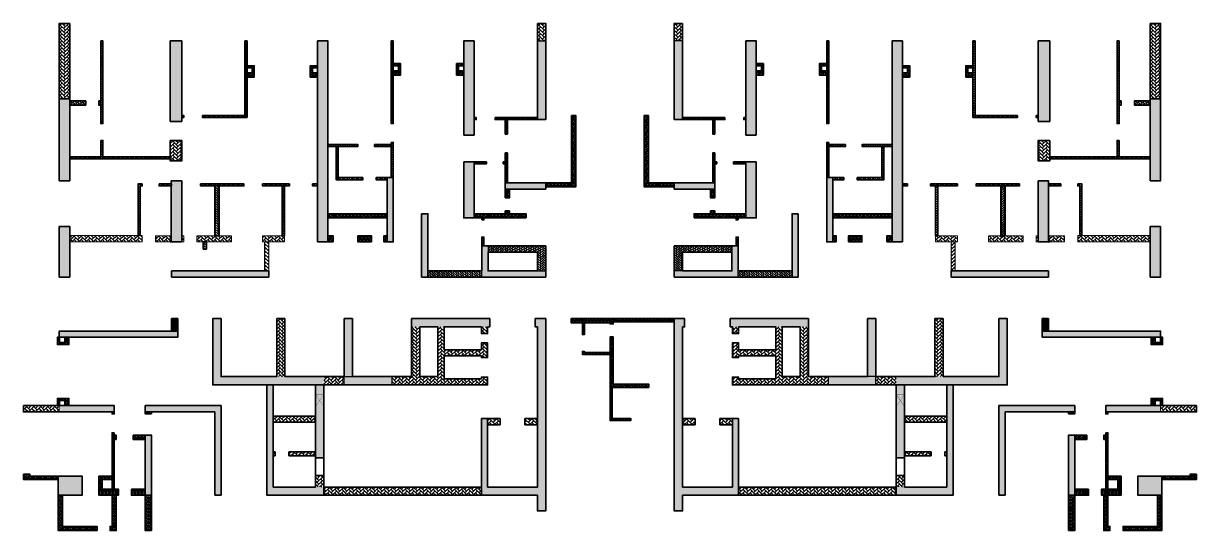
# Model space of a CAD drawing. Header units: millimetres. Extents: x 29 to 219483, y -15 to 28878.
# Drawn here: x 83772 to 140331, y 99 to 24565 of the extents above; entities that cross this region are included whole.
import ezdxf

# ---------------------------------------------------------------- set-up
doc = ezdxf.new("R2010")
doc.units = ezdxf.units.MM
doc.layers.add('changes', color=7, linetype='Continuous')
doc.layers.add('S-CUTOUT', color=1, linetype='Continuous')
for name, color, linetype, lineweight in [('S-BEAM', 7, 'Continuous', 18), ('S-COL HATCH', 9, 'Continuous', 0), ('S-COLS', 5, 'Continuous', 35)]:
    doc.layers.add(name, color=color, linetype=linetype, lineweight=lineweight)
pattern_1 = [(45, (-31355720.326, 20722934.52), (0, 84.85281374), [180, -60]), (135, (-31355677.9, 20722976.945), (7e-15, 84.85281374), [180, -60])]
pattern_2 = [(45, (-31795021.83, 20722934.52), (0, 113.13708499), [240, -80]), (135, (-31794965.26, 20722991.09), (9e-15, 113.13708499), [240, -80])]
pattern_3 = [(45, (-31354688.235, 21105015.145), (0, 84.85281374), [180, -60]), (135, (-31354645.81, 21105057.57), (7e-15, 84.85281374), [180, -60])]
pattern_4 = [(45, (-31355720.34, 20769172.47), (0, 84.85281374), [180, -60]), (135, (-31355677.91, 20769214.9), (7e-15, 84.85281374), [180, -60])]
pattern_5 = [(45, (-31796421.86, 20722934.54), (0, 113.13708499), [240, -80]), (135, (-31796365.29, 20722991.11), (9e-15, 113.13708499), [240, -80])]
pattern_6 = [(45, (-31090211.604, 20641732.886), (0, 84.85281374), [180, -60]), (135, (-31090169.18, 20641775.31), (7e-15, 84.85281374), [180, -60])]
pattern_7 = [(45, (-31083161.56, 20641832.9), (0, 84.85281374), [180, -60]), (135, (-31083119.13, 20641875.324), (7e-15, 84.85281374), [180, -60])]
pattern_8 = [(315, (21103954.563, 31375723.854), (84.85281374, -2e-14), [180, -60]), (45, (21103996.99, 31375681.43), (84.85281374, -2e-14), [180, -60])]
pattern_9 = [(45, (-31102401.53, 20629047.31), (0, 84.85281374), [180, -60]), (135, (-31102359.1, 20629089.737), (7e-15, 84.85281374), [180, -60])]
pattern_10 = [(315, (21103954.563, 31375723.836), (84.85281374, -2e-14), [180, -60]), (45, (21103996.99, 31375681.41), (84.85281374, -2e-14), [180, -60])]
pattern_11 = [(315, (-31090211.604, 20694843.886), (84.85281374, -1e-14), [180, -60]), (45, (-31090169.18, 20694801.46), (84.85281374, -2e-14), [180, -60])]
pattern_12 = [(45, (-31348877.827, 21106315.34), (0, 84.85281374), [180, -60]), (135, (-31348835.4, 21106357.77), (7e-15, 84.85281374), [180, -60])]
pattern_13 = [(45, (-31349887.82, 21106315.34), (0, 84.85281374), [180, -60]), (135, (-31349845.396, 21106357.77), (7e-15, 84.85281374), [180, -60])]
pattern_14 = [(45, (-31092440.94, 20628157.467), (0, 84.85281374), [180, -60]), (135, (-31092398.51, 20628199.893), (7e-15, 84.85281374), [180, -60])]
pattern_15 = [(45, (-31350990.33, 20943799.52), (0, 84.85281374), [180, -60]), (135, (-31350947.905, 20943841.946), (7e-15, 84.85281374), [180, -60])]
pattern_16 = [(45, (-31092440.94, 20681268.277), (0, 84.85281374), [180, -60]), (135, (-31092398.51, 20681310.703), (7e-15, 84.85281374), [180, -60])]
pattern_17 = [(45, (-31802317.5, 20729084.55), (0, 169.7056275), [360, -120]), (135, (-31802232.65, 20729169.4), (1e-14, 169.7056275), [360, -120])]
pattern_18 = [(45, (-31802317.5, 20729084.55), (0, 113.13708499), [240, -80]), (135, (-31802260.93, 20729141.12), (9e-15, 113.13708499), [240, -80])]
pattern_19 = [(45, (-31802317.5, 20677155.55), (0, 169.7056275), [360, -120]), (135, (-31802232.65, 20677240.4), (1e-14, 169.7056275), [360, -120])]
pattern_20 = [(45, (-31365336.03, 20949949.553), (0, 84.85281374), [180, -60]), (135, (-31365293.6, 20949991.98), (7e-15, 84.85281374), [180, -60])]
pattern_21 = [(45, (-31365336.03, 20948789.553), (0, 84.85281374), [180, -60]), (135, (-31365293.6, 20948831.98), (7e-15, 84.85281374), [180, -60])]
pattern_22 = [(45, (-31364586.025, 20948789.55), (0, 84.85281374), [180, -60]), (135, (-31364543.6, 20948831.98), (7e-15, 84.85281374), [180, -60])]
pattern_23 = [(45, (-31367286.02, 20948789.55), (0, 84.85281374), [180, -60]), (135, (-31367243.596, 20948831.98), (7e-15, 84.85281374), [180, -60])]

# ---------------------------------------------------------------- blocks, each defined once
blk = doc.blocks.new('A$Ca6b6972b')
at = {"layer": 'S-COL HATCH'}
h = blk.add_hatch(dxfattribs=at)
h.set_pattern_fill('AR-HBONE', color=256, scale=15)
h.set_pattern_definition(pattern_6)
edge = h.paths.add_edge_path()
edge.add_line((10779, 22426), (11129, 22426))
edge.add_line((11129, 22426), (11129, 22076))
edge.add_line((11129, 22076), (11029, 22076))
edge.add_line((11029, 22076), (11029, 22326))
edge.add_line((11029, 22326), (10779, 22326))
edge.add_line((10779, 22326), (10779, 22426))
h = blk.add_hatch(dxfattribs=at)
h.set_pattern_fill('AR-HBONE', color=256, scale=15)
h.set_pattern_definition([(45, (-31346340.994, 20824102.645), (0, 84.85281374), [180, -60]), (135, (-31346298.57, 20824145.07), (7e-15, 84.85281374), [180, -60])])
h.paths.add_polyline_path([(10779, 22076), (10779, 21876), (11129, 21876), (11129, 22076)])
h = blk.add_hatch(dxfattribs=at)
h.set_pattern_fill('AR-HBONE', color=256, scale=15)
h.set_pattern_definition(pattern_6)
edge = h.paths.add_edge_path()
edge.add_line((14179, 22426), (13829, 22426))
edge.add_line((13829, 22426), (13829, 22076))
edge.add_line((13829, 22076), (13929, 22076))
edge.add_line((13929, 22076), (13929, 22326))
edge.add_line((13929, 22326), (14179, 22326))
edge.add_line((14179, 22326), (14179, 22426))
h = blk.add_hatch(dxfattribs=at)
h.set_pattern_fill('AR-HBONE', color=256, scale=15)
h.set_pattern_definition([(45, (-31343291.04, 20824102.645), (0, 84.85281374), [180, -60]), (135, (-31343248.616, 20824145.07), (7e-15, 84.85281374), [180, -60])])
h.paths.add_polyline_path([(13829, 22076), (13829, 21876), (14179, 21876), (14179, 22076)])
h = blk.add_hatch(dxfattribs=at)
h.set_pattern_fill('AR-HBONE', color=256, scale=15)
h.set_pattern_definition(pattern_7)
edge = h.paths.add_edge_path()
edge.add_line((17829, 22526), (18179, 22526))
edge.add_line((18179, 22526), (18179, 22176))
edge.add_line((18179, 22176), (18079, 22176))
edge.add_line((18079, 22176), (18079, 22426))
edge.add_line((18079, 22426), (17829, 22426))
edge.add_line((17829, 22426), (17829, 22526))
h = blk.add_hatch(dxfattribs=at)
h.set_pattern_fill('AR-HBONE', color=256, scale=15)
h.set_pattern_definition([(45, (-31339290.95, 20824202.644), (0, 84.85281374), [180, -60]), (135, (-31339248.523, 20824245.07), (7e-15, 84.85281374), [180, -60])])
h.paths.add_polyline_path([(17829, 22176), (17829, 21976), (18179, 21976), (18179, 22176)])
h = blk.add_hatch(dxfattribs=at)
h.set_pattern_fill('AR-HBONE', color=256, scale=15)
h.set_pattern_definition(pattern_7)
edge = h.paths.add_edge_path()
edge.add_line((21229, 22526), (20879, 22526))
edge.add_line((20879, 22526), (20879, 22176))
edge.add_line((20879, 22176), (20979, 22176))
edge.add_line((20979, 22176), (20979, 22426))
edge.add_line((20979, 22426), (21229, 22426))
edge.add_line((21229, 22426), (21229, 22526))
h = blk.add_hatch(dxfattribs=at)
h.set_pattern_fill('AR-HBONE', color=256, scale=15)
h.set_pattern_definition([(45, (-31336241, 20824202.644), (0, 84.85281374), [180, -60]), (135, (-31336198.57, 20824245.07), (7e-15, 84.85281374), [180, -60])])
h.paths.add_polyline_path([(20879, 22176), (20879, 21976), (21229, 21976), (21229, 22176)])
h = blk.add_hatch(dxfattribs=at)
h.set_pattern_fill('AR-HBONE', color=256, scale=15)
h.set_pattern_definition(pattern_9)
edge = h.paths.add_edge_path()
edge.add_line((1989, 8976), (1639, 8976))
edge.add_line((1639, 8976), (1639, 9326))
edge.add_line((1639, 9326), (1739, 9326))
edge.add_line((1739, 9326), (1739, 9076))
edge.add_line((1739, 9076), (1989, 9076))
edge.add_line((1989, 9076), (1989, 8976))
h = blk.add_hatch(dxfattribs=at)
h.set_pattern_fill('AR-HBONE', color=256, scale=15, angle=-90)
h.set_pattern_definition(pattern_8)
h.paths.add_polyline_path([(1989, 8976), (2189, 8976), (2189, 9326), (1989, 9326)])
h = blk.add_hatch(dxfattribs=at)
h.set_pattern_fill('AR-HBONE', color=256, scale=15, angle=-90)
h.set_pattern_definition(pattern_10)
h.paths.add_polyline_path([(1989, 8976), (2189, 8976), (2189, 9326), (1989, 9326)])
h = blk.add_hatch(dxfattribs=at)
h.set_pattern_fill('AR-HBONE', color=256, scale=15)
h.set_pattern_definition(pattern_9)
edge = h.paths.add_edge_path()
edge.add_line((1989, 6376), (1639, 6376))
edge.add_line((1639, 6376), (1639, 6026))
edge.add_line((1639, 6026), (1739, 6026))
edge.add_line((1739, 6026), (1739, 6276))
edge.add_line((1739, 6276), (1989, 6276))
edge.add_line((1989, 6276), (1989, 6376))
h = blk.add_hatch(dxfattribs=at)
h.set_pattern_fill('AR-HBONE', color=256, scale=15, angle=-90)
h.set_pattern_definition(pattern_8)
h.paths.add_polyline_path([(1989, 6376), (2189, 6376), (2189, 6026), (1989, 6026)])
h = blk.add_hatch(dxfattribs=at)
h.set_pattern_fill('AR-HBONE', color=256, scale=15, angle=-90)
h.set_pattern_definition(pattern_10)
h.paths.add_polyline_path([(1989, 6026), (2189, 6026), (2189, 6376), (1989, 6376)])
h = blk.add_hatch(dxfattribs=at)
h.set_pattern_fill('AR-HBONE', color=256, scale=15, angle=-90)
h.set_pattern_definition([(315, (21106240.17, 31372203.845), (84.85281374, -2e-14), [180, -60]), (45, (21106282.595, 31372161.42), (84.85281374, -2e-14), [180, -60])])
h.paths.add_polyline_path([(4275, 5726), (4275, 5626), (4375, 5626), (4375, 5726)])
h = blk.add_hatch(dxfattribs=at)
h.set_pattern_fill('AR-HBONE', color=256, scale=15, angle=-90)
h.set_pattern_definition([(315, (21107940.21, 31376673.825), (84.85281374, -2e-14), [180, -60]), (45, (21107982.637, 31376631.4), (84.85281374, -2e-14), [180, -60])])
h.paths.add_polyline_path([(6175, 5726), (5875, 5726), (5875, 5626), (6175, 5626)])
h = blk.add_hatch(dxfattribs=at)
h.set_pattern_fill('AR-HBONE', color=256, scale=15, angle=-90)
h.set_pattern_definition([(315, (21106240.17, 31371193.857), (84.85281374, -2e-14), [180, -60]), (45, (21106282.595, 31371151.43), (84.85281374, -2e-14), [180, -60])])
h.paths.add_polyline_path([(4275, 4716), (4275, 2000), (4375, 2000), (4375, 4716)])
h = blk.add_hatch(dxfattribs=at)
h.set_pattern_fill('AR-HBONE', color=256, scale=15)
h.set_pattern_definition([(45, (-31362017.66, 21106363.37), (0, 84.85281374), [180, -60]), (135, (-31361975.23, 21106405.8), (7e-15, 84.85281374), [180, -60])])
h.paths.add_polyline_path([(4375, 4398), (4475, 4398), (4475, 4598), (4375, 4598)])
h = blk.add_hatch(dxfattribs=at)
h.set_pattern_fill('AR-HBONE', color=256, scale=15)
h.set_pattern_definition([(45, (-31361107.653, 21106363.37), (0, 84.85281374), [180, -60]), (135, (-31361065.227, 21106405.8), (7e-15, 84.85281374), [180, -60])])
h.paths.add_polyline_path([(5875, 4398), (5875, 4598), (5285, 4598), (5285, 4398)])
h = blk.add_hatch(dxfattribs=at)
h.set_pattern_fill('AR-HBONE', color=256, scale=15, angle=-90)
h.set_pattern_definition(pattern_11)
h.paths.add_polyline_path([(0, 2726), (200, 2726), (300, 2726), (300, 2626), (1675, 2626), (1675, 2466), (0, 2466)])
h = blk.add_hatch(dxfattribs=at)
h.set_pattern_fill('AR-HBONE', color=256, scale=15)
h.set_pattern_definition([(45, (-31100345.92, 20625022.12), (0, 84.85281374), [180, -60]), (135, (-31100303.495, 20625064.55), (7e-15, 84.85281374), [180, -60])])
h.paths.add_polyline_path([(4275, 2625), (3635, 2625), (3635, 2000), (3795, 2000), (3795, 2466), (4275, 2466)])
h = blk.add_hatch(dxfattribs=at)
h.set_pattern_fill('AR-HBONE', color=256, scale=15, angle=-90)
h.set_pattern_definition(pattern_11)
edge = h.paths.add_edge_path()
edge.add_line((1875, 1700), (1875, 200))
edge.add_line((1875, 200), (3545, 200))
edge.add_line((3545, 200), (3545, 0))
edge.add_line((3545, 0), (1675, 0))
edge.add_line((1675, 0), (1675, 1700))
edge.add_line((1675, 1700), (1875, 1700))
h = blk.add_hatch(dxfattribs=at)
h.set_pattern_fill('AR-HBONE', color=256, scale=15)
h.set_pattern_definition([(45, (-31362507.66, 21103765.56), (0, 84.85281374), [180, -60]), (135, (-31362465.23, 21103807.99), (7e-15, 84.85281374), [180, -60])])
h.paths.add_polyline_path([(4575, 1700), (4575, 2000), (3635, 2000), (3635, 1700)])
h = blk.add_hatch(dxfattribs=at)
h.set_pattern_fill('AR-HBONE', color=256, scale=15, angle=-90)
h.set_pattern_definition(pattern_11)
h.paths.add_polyline_path([(4275, 200), (4175, 200), (4175, 0), (4475, 0), (4475, 1700), (4275, 1700)])
h = blk.add_hatch(dxfattribs=at)
h.set_pattern_fill('AR-HBONE', color=256, scale=15)
h.set_pattern_definition([(45, (-31361107.653, 21103765.56), (0, 84.85281374), [180, -60]), (135, (-31361065.227, 21103807.99), (7e-15, 84.85281374), [180, -60])])
h.paths.add_polyline_path([(5875, 1700), (5875, 2000), (5205, 2000), (5205, 1700)])
h = blk.add_hatch(dxfattribs=at)
h.set_pattern_fill('AR-HBONE', color=256, scale=15, angle=-90)
h.set_pattern_definition([(315, (21107940.21, 31371048.637), (84.85281374, -2e-14), [180, -60]), (45, (21107982.637, 31371006.21), (84.85281374, -2e-14), [180, -60])])
h.paths.add_polyline_path([(5875, 0), (6175, 0), (6175, 1700), (5875, 1700)])
at = {"layer": 'S-COLS'}
for points in [[(10779, 22426), (11129, 22426), (11129, 22076), (11029, 22076), (11029, 22326), (10779, 22326), (10779, 22426)], [(14179, 22426), (13829, 22426), (13829, 22076), (13929, 22076), (13929, 22326), (14179, 22326), (14179, 22426)], [(17829, 22526), (18179, 22526), (18179, 22176), (18079, 22176), (18079, 22426), (17829, 22426), (17829, 22526)], [(21229, 22526), (20879, 22526), (20879, 22176), (20979, 22176), (20979, 22426), (21229, 22426), (21229, 22526)], [(1875, 1700), (1875, 200), (3545, 200), (3545, 0), (1675, 0), (1675, 1700), (1875, 1700)]]:
    blk.add_lwpolyline(points, dxfattribs=at)
at = {"layer": 'S-COLS', "elevation": 0}
for points in [[(10779, 22076), (11129, 22076), (11129, 21876), (10779, 21876)], [(13829, 22076), (14179, 22076), (14179, 21876), (13829, 21876)], [(2189, 9326), (2189, 8976), (1989, 8976), (1989, 9326)], [(2189, 6026), (2189, 6376), (1989, 6376), (1989, 6026)], [(4375, 5726), (4375, 5626), (4275, 5626), (4275, 5726)], [(6175, 5626), (6175, 5726), (5875, 5726), (5875, 5626)], [(4375, 4716), (4375, 2000), (4275, 2000), (4275, 4716)], [(4375, 4598), (4475, 4598), (4475, 4398), (4375, 4398)], [(5285, 4598), (5875, 4598), (5875, 4398), (5285, 4398)], [(0, 2726), (200, 2726), (300, 2726), (300, 2626), (1675, 2626), (1675, 2466), (0, 2466)], [(3635, 2000), (4575, 2000), (4575, 1700), (3635, 1700)], [(4275, 200), (4175, 200), (4175, 0), (4475, 0), (4475, 1700), (4275, 1700)], [(5205, 2000), (5875, 2000), (5875, 1700), (5205, 1700)], [(6175, 0), (6175, 1700), (5875, 1700), (5875, 0)]]:
    blk.add_lwpolyline(points, close=True, dxfattribs=at)
at = {"layer": 'S-COLS'}
for points in [[(17829, 22176), (18179, 22176), (18179, 21976), (17829, 21976)], [(20879, 22176), (21229, 22176), (21229, 21976), (20879, 21976)]]:
    blk.add_lwpolyline(points, close=True, dxfattribs=at)
at = {"layer": 'S-COLS', "elevation": 0}
for points in [[(1989, 8976), (1639, 8976), (1639, 9326), (1739, 9326), (1739, 9076), (1989, 9076), (1989, 8976)], [(1989, 6376), (1639, 6376), (1639, 6026), (1739, 6026), (1739, 6276), (1989, 6276), (1989, 6376)], [(4275, 2625), (3635, 2625), (3635, 2000), (3795, 2000), (3795, 2466), (4275, 2466), (4275, 2625)]]:
    blk.add_lwpolyline(points, dxfattribs=at)
blk = doc.blocks.new('A$C9134d95b')
at = {"layer": 'S-COL HATCH'}
h = blk.add_hatch(dxfattribs=at)
h.set_pattern_fill('AR-HBONE', color=256, scale=20)
h.set_pattern_definition(pattern_2)
h.paths.add_polyline_path([(1600, 10050), (1500, 10050), (1500, 6060), (1600, 6060)])
h = blk.add_hatch(dxfattribs=at)
h.set_pattern_fill('AR-HBONE', color=256, scale=20)
h.set_pattern_definition(pattern_2)
h.paths.add_polyline_path([(8550, 10050), (8450, 10050), (8450, 6350), (8550, 6350)])
h = blk.add_hatch(dxfattribs=at)
h.set_pattern_fill('AR-HBONE', color=256, scale=15)
h.set_pattern_definition(pattern_3)
h.paths.add_polyline_path([(15600, 10050), (15500, 10050), (15500, 6060), (15600, 6060)])
h = blk.add_hatch(dxfattribs=at)
h.set_pattern_fill('AR-HBONE', color=256, scale=15)
h.set_pattern_definition(pattern_3)
h.paths.add_polyline_path([(36500, 10050), (36600, 10050), (36600, 6060), (36500, 6060)])
h = blk.add_hatch(dxfattribs=at)
h.set_pattern_fill('AR-HBONE', color=256, scale=20)
h.set_pattern_definition(pattern_2)
h.paths.add_polyline_path([(43550, 10050), (43650, 10050), (43650, 6350), (43550, 6350)])
h = blk.add_hatch(dxfattribs=at)
h.set_pattern_fill('AR-HBONE', color=256, scale=20)
h.set_pattern_definition(pattern_2)
h.paths.add_polyline_path([(50500, 10050), (50600, 10050), (50600, 6060), (50500, 6060)])
h = blk.add_hatch(dxfattribs=at)
h.set_pattern_fill('AR-HBONE', color=256, scale=20)
h.set_pattern_definition(pattern_5)
h.paths.add_polyline_path([(0, 7150), (0, 6950), (770, 6950), (770, 7150)])
h = blk.add_hatch(dxfattribs=at)
h.set_pattern_fill('AR-HBONE', color=256, scale=20)
h.set_pattern_definition(pattern_2)
h.paths.add_polyline_path([(1400, 7150), (1400, 6950), (1500, 6950), (1500, 7150)])
h = blk.add_hatch(dxfattribs=at)
h.set_pattern_fill('AR-HBONE', color=256, scale=20)
h.set_pattern_definition(pattern_2)
h.paths.add_polyline_path([(50700, 7150), (50700, 6950), (50600, 6950), (50600, 7150)])
h = blk.add_hatch(dxfattribs=at)
h.set_pattern_fill('AR-HBONE', color=256, scale=20)
h.set_pattern_definition(pattern_5)
h.paths.add_polyline_path([(52100, 6950), (52100, 7150), (51330, 7150), (51330, 6950)])
h = blk.add_hatch(dxfattribs=at)
h.set_pattern_fill('AR-HBONE', color=256, scale=15)
h.set_pattern_definition(pattern_3)
h.paths.add_polyline_path([(5500, 6450), (5400, 6450), (5400, 6350), (5500, 6350)])
h = blk.add_hatch(dxfattribs=at)
h.set_pattern_fill('AR-HBONE', color=256, scale=20)
h.set_pattern_definition(pattern_2)
h.paths.add_polyline_path([(8450, 6450), (6410, 6450), (6410, 6350), (8450, 6350)])
h = blk.add_hatch(dxfattribs=at)
h.set_pattern_fill('AR-HBONE', color=256, scale=15)
h.set_pattern_definition(pattern_13)
h.paths.add_polyline_path([(19600, 6250), (19600, 6350), (19500, 6350), (19500, 6250)])
h = blk.add_hatch(dxfattribs=at)
h.set_pattern_fill('AR-HBONE', color=256, scale=15)
h.set_pattern_definition(pattern_1)
h.paths.add_polyline_path([(20090, 4210), (19500, 4210), (19500, 4110), (20090, 4110)])
h.paths.add_polyline_path([(21100, 4640), (21000, 4640), (21000, 3200), (21100, 3200)])
h.paths.add_polyline_path([(21000, 4210), (20900, 4210), (20900, 4110), (21000, 4110)])
h.paths.add_polyline_path([(21100, 6250), (21000, 6250), (21000, 5550), (21100, 5550)])
h = blk.add_hatch(dxfattribs=at)
h.set_pattern_fill('AR-HBONE', color=256, scale=15)
h.set_pattern_definition(pattern_12)
h.paths.add_polyline_path([(22550, 6250), (22550, 6350), (20510, 6350), (20510, 6250)])
h = blk.add_hatch(dxfattribs=at)
h.set_pattern_fill('AR-HBONE', color=256, scale=15)
h.set_pattern_definition(pattern_14)
h.paths.add_polyline_path([(24200, 6450), (24400, 6450), (24400, 3000), (22950, 3000), (22950, 3200), (24200, 3200)])
h = blk.add_hatch(dxfattribs=at)
h.set_pattern_fill('AR-HBONE', color=256, scale=15)
h.set_pattern_definition(pattern_14)
h.paths.add_polyline_path([(27900, 6450), (27700, 6450), (27700, 3000), (29150, 3000), (29150, 3200), (27900, 3200)])
h = blk.add_hatch(dxfattribs=at)
h.set_pattern_fill('AR-HBONE', color=256, scale=15)
h.set_pattern_definition(pattern_12)
h.paths.add_polyline_path([(31590, 6250), (31590, 6350), (29550, 6350), (29550, 6250)])
h = blk.add_hatch(dxfattribs=at)
h.set_pattern_fill('AR-HBONE', color=256, scale=15)
h.set_pattern_definition(pattern_1)
h.paths.add_polyline_path([(32010, 4210), (32600, 4210), (32600, 4110), (32010, 4110)])
h.paths.add_polyline_path([(31000, 4640), (31100, 4640), (31100, 3200), (31000, 3200)])
h.paths.add_polyline_path([(31100, 4210), (31200, 4210), (31200, 4110), (31100, 4110)])
h.paths.add_polyline_path([(31000, 6250), (31100, 6250), (31100, 5550), (31000, 5550)])
h = blk.add_hatch(dxfattribs=at)
h.set_pattern_fill('AR-HBONE', color=256, scale=15)
h.set_pattern_definition(pattern_13)
h.paths.add_polyline_path([(32500, 6350), (32500, 6250), (32600, 6250), (32600, 6350)])
h = blk.add_hatch(dxfattribs=at)
h.set_pattern_fill('AR-HBONE', color=256, scale=20)
h.set_pattern_definition(pattern_2)
h.paths.add_polyline_path([(43650, 6450), (45690, 6450), (45690, 6350), (43650, 6350)])
h = blk.add_hatch(dxfattribs=at)
h.set_pattern_fill('AR-HBONE', color=256, scale=15)
h.set_pattern_definition(pattern_3)
h.paths.add_polyline_path([(46600, 6450), (46700, 6450), (46700, 6350), (46600, 6350)])
h = blk.add_hatch(dxfattribs=at)
h.set_pattern_fill('AR-HBONE', color=256, scale=20)
h.set_pattern_definition(pattern_2)
h.paths.add_polyline_path([(1600, 5250), (1500, 5250), (1500, 4450), (1600, 4450)])
h = blk.add_hatch(dxfattribs=at)
h.set_pattern_fill('AR-HBONE', color=256, scale=20)
h.set_pattern_definition(pattern_2)
h.paths.add_polyline_path([(15600, 5150), (15500, 5150), (15500, 3450), (15600, 3450)])
h = blk.add_hatch(dxfattribs=at)
h.set_pattern_fill('AR-HBONE', color=256, scale=20)
h.set_pattern_definition(pattern_2)
h.paths.add_polyline_path([(36500, 5150), (36600, 5150), (36600, 3450), (36500, 3450)])
h = blk.add_hatch(dxfattribs=at)
h.set_pattern_fill('AR-HBONE', color=256, scale=20)
h.set_pattern_definition(pattern_2)
h.paths.add_polyline_path([(50500, 5250), (50600, 5250), (50600, 4450), (50500, 4450)])
h = blk.add_hatch(dxfattribs=at)
h.set_pattern_fill('AR-HBONE', color=256, scale=20)
h.set_pattern_definition(pattern_2)
h.paths.add_polyline_path([(12450, 5050), (12450, 4950), (13890, 4950), (13890, 5050)])
h = blk.add_hatch(dxfattribs=at)
h.set_pattern_fill('AR-HBONE', color=256, scale=20)
h.set_pattern_definition(pattern_2)
h.paths.add_polyline_path([(12840, 3450), (12940, 3450), (12940, 4950), (12840, 4950)])
h = blk.add_hatch(dxfattribs=at)
h.set_pattern_fill('AR-HBONE', color=256, scale=20)
h.set_pattern_definition(pattern_2)
h.paths.add_polyline_path([(15500, 5050), (14700, 5050), (14700, 4950), (15500, 4950)])
h = blk.add_hatch(dxfattribs=at)
h.set_pattern_fill('AR-HBONE', color=256, scale=20)
h.set_pattern_definition(pattern_2)
h.paths.add_polyline_path([(36600, 5050), (37400, 5050), (37400, 4950), (36600, 4950)])
h = blk.add_hatch(dxfattribs=at)
h.set_pattern_fill('AR-HBONE', color=256, scale=20)
h.set_pattern_definition(pattern_2)
h.paths.add_polyline_path([(39650, 5050), (39650, 4950), (38210, 4950), (38210, 5050)])
h = blk.add_hatch(dxfattribs=at)
h.set_pattern_fill('AR-HBONE', color=256, scale=20)
h.set_pattern_definition(pattern_2)
h.paths.add_polyline_path([(39260, 3450), (39160, 3450), (39160, 4950), (39260, 4950)])
h = blk.add_hatch(dxfattribs=at)
h.set_pattern_fill('AR-HBONE', color=256, scale=20)
h.set_pattern_definition(pattern_2)
h.paths.add_polyline_path([(4900, 4450), (0, 4450), (0, 4350), (4900, 4350)])
h = blk.add_hatch(dxfattribs=at)
h.set_pattern_fill('AR-HBONE', color=256, scale=20)
h.set_pattern_definition(pattern_2)
h.paths.add_polyline_path([(47200, 4450), (52100, 4450), (52100, 4350), (47200, 4350)])
h = blk.add_hatch(dxfattribs=at)
h.set_pattern_fill('AR-HBONE', color=256, scale=20)
h.set_pattern_definition(pattern_2)
h.paths.add_polyline_path([(12840, 3450), (12840, 3350), (14140, 3350), (14140, 3450)])
h = blk.add_hatch(dxfattribs=at)
h.set_pattern_fill('AR-HBONE', color=256, scale=20)
h.set_pattern_definition(pattern_2)
h.paths.add_polyline_path([(15300, 3450), (14770, 3450), (14770, 3350), (15300, 3350)])
h = blk.add_hatch(dxfattribs=at)
h.set_pattern_fill('AR-HBONE', color=256, scale=20)
h.set_pattern_definition(pattern_2)
h.paths.add_polyline_path([(36800, 3450), (37330, 3450), (37330, 3350), (36800, 3350)])
h = blk.add_hatch(dxfattribs=at)
h.set_pattern_fill('AR-HBONE', color=256, scale=20)
h.set_pattern_definition(pattern_2)
h.paths.add_polyline_path([(39260, 3450), (39260, 3350), (37960, 3350), (37960, 3450)])
h = blk.add_hatch(dxfattribs=at)
h.set_pattern_fill('AR-HBONE', color=256, scale=20)
h.set_pattern_definition(pattern_2)
h.paths.add_polyline_path([(3400, 3050), (3500, 3050), (3500, 3150), (3300, 3150), (3300, 651), (3400, 651)])
h = blk.add_hatch(dxfattribs=at)
h.set_pattern_fill('AR-HBONE', color=256, scale=20)
h.set_pattern_definition(pattern_2)
h.paths.add_polyline_path([(4900, 3150), (4310, 3150), (4310, 3050), (4900, 3050)])
h = blk.add_hatch(dxfattribs=at)
h.set_pattern_fill('AR-HBONE', color=256, scale=20)
h.set_pattern_definition(pattern_2)
h.paths.add_polyline_path([(8400, 3050), (8400, 3150), (6310, 3150), (6310, 3050)])
h = blk.add_hatch(dxfattribs=at)
h.set_pattern_fill('AR-HBONE', color=256, scale=20)
h.set_pattern_definition(pattern_2)
h.paths.add_polyline_path([(7000, 650), (7200, 650), (7200, 3050), (7000, 3050)])
h = blk.add_hatch(dxfattribs=at)
h.set_pattern_fill('AR-HBONE', color=256, scale=20)
h.set_pattern_definition(pattern_2)
h.paths.add_polyline_path([(10590, 3150), (9300, 3150), (9300, 3050), (10590, 3050)])
h = blk.add_hatch(dxfattribs=at)
h.set_pattern_fill('AR-HBONE', color=256, scale=20)
h.set_pattern_definition(pattern_2)
h.paths.add_polyline_path([(10350, 3050), (10250, 3050), (10250, 650), (10350, 650)])
h = blk.add_hatch(dxfattribs=at)
h.set_pattern_fill('AR-HBONE', color=256, scale=20)
h.set_pattern_definition(pattern_2)
h.paths.add_polyline_path([(11950, 3150), (11710, 3150), (11710, 3050), (11950, 3050)])
h = blk.add_hatch(dxfattribs=at)
h.set_pattern_fill('AR-HBONE', color=256, scale=15)
h.set_pattern_definition(pattern_14)
h.paths.add_polyline_path([(21000, 1710), (21200, 1710), (21200, 1845), (21000, 1845)])
h.paths.add_polyline_path([(21000, 2475), (21200, 2475), (21200, 2900), (21000, 2900)])
h = blk.add_hatch(dxfattribs=at)
h.set_pattern_fill('AR-HBONE', color=256, scale=15)
h.set_pattern_definition(pattern_14)
h.paths.add_polyline_path([(31100, 1710), (30900, 1710), (30900, 1845), (31100, 1845)])
h.paths.add_polyline_path([(31100, 2475), (30900, 2475), (30900, 2900), (31100, 2900)])
h = blk.add_hatch(dxfattribs=at)
h.set_pattern_fill('AR-HBONE', color=256, scale=20)
h.set_pattern_definition(pattern_2)
h.paths.add_polyline_path([(40150, 3150), (40390, 3150), (40390, 3050), (40150, 3050)])
h = blk.add_hatch(dxfattribs=at)
h.set_pattern_fill('AR-HBONE', color=256, scale=20)
h.set_pattern_definition(pattern_2)
h.paths.add_polyline_path([(41510, 3150), (42800, 3150), (42800, 3050), (41510, 3050)])
h = blk.add_hatch(dxfattribs=at)
h.set_pattern_fill('AR-HBONE', color=256, scale=20)
h.set_pattern_definition(pattern_2)
h.paths.add_polyline_path([(41750, 3050), (41850, 3050), (41850, 650), (41750, 650)])
h = blk.add_hatch(dxfattribs=at)
h.set_pattern_fill('AR-HBONE', color=256, scale=20)
h.set_pattern_definition(pattern_2)
h.paths.add_polyline_path([(43700, 3050), (43700, 3150), (45790, 3150), (45790, 3050)])
h = blk.add_hatch(dxfattribs=at)
h.set_pattern_fill('AR-HBONE', color=256, scale=20)
h.set_pattern_definition(pattern_2)
h.paths.add_polyline_path([(45100, 3050), (44900, 3050), (44900, 650), (45100, 650)])
h = blk.add_hatch(dxfattribs=at)
h.set_pattern_fill('AR-HBONE', color=256, scale=20)
h.set_pattern_definition(pattern_2)
h.paths.add_polyline_path([(47200, 3150), (47790, 3150), (47790, 3050), (47200, 3050)])
h = blk.add_hatch(dxfattribs=at)
h.set_pattern_fill('AR-HBONE', color=256, scale=20)
h.set_pattern_definition(pattern_2)
h.paths.add_polyline_path([(48700, 3050), (48600, 3050), (48600, 3150), (48800, 3150), (48800, 651), (48700, 651)])
h = blk.add_hatch(dxfattribs=at)
h.set_pattern_fill('AR-HBONE', color=256, scale=15)
h.set_pattern_definition(pattern_15)
h.paths.add_polyline_path([(19500, 1710), (19500, 1510), (22000, 1510), (22000, 1710)])
h = blk.add_hatch(dxfattribs=at)
h.set_pattern_fill('AR-HBONE', color=256, scale=15)
h.set_pattern_definition(pattern_15)
h.paths.add_polyline_path([(30100, 1710), (30100, 1510), (32600, 1510), (32600, 1710)])
h = blk.add_hatch(dxfattribs=at)
h.set_pattern_fill('AR-HBONE', color=256, scale=15)
h.set_pattern_definition(pattern_4)
h.paths.add_polyline_path([(19970, 580), (19870, 580), (19870, 160), (19970, 160)])
h.paths.add_polyline_path([(19970, 1510), (19870, 1510), (19870, 1410), (19970, 1410)])
h = blk.add_hatch(dxfattribs=at)
h.set_pattern_fill('AR-HBONE', color=256, scale=15)
h.set_pattern_definition(pattern_4)
h.paths.add_polyline_path([(32130, 580), (32230, 580), (32230, 160), (32130, 160)])
h.paths.add_polyline_path([(32130, 1510), (32230, 1510), (32230, 1410), (32130, 1410)])
h = blk.add_hatch(dxfattribs=at)
h.set_pattern_fill('AR-HBONE', color=256, scale=15)
h.set_pattern_definition(pattern_16)
h.paths.add_polyline_path([(24170, -3350), (24170, -3550), (24720, -3550), (24720, -4120), (24820, -4120), (24820, -3550), (26050, -3550), (26050, -3605), (26210, -3605), (26210, -3510), (29150, -3510), (29150, -3350)])
h = blk.add_hatch(dxfattribs=at)
h.set_pattern_fill('AR-HBONE', color=256, scale=15)
h.set_pattern_definition(pattern_16)
h.paths.add_polyline_path([(26210, -4235), (26050, -4235), (26050, -4980), (24820, -4980), (24820, -4930), (24720, -4930), (24720, -5080), (26050, -5080), (26050, -8270), (26150, -8270), (27050, -8270), (27050, -8170), (26150, -8170), (26150, -6670), (27920, -6670), (27920, -6510), (26210, -6510)])
at = {"layer": 'S-COLS', "elevation": 0}
for points in [[(1500, 10050), (1600, 10050), (1600, 6060), (1500, 6060)], [(8550, 6350), (8450, 6350), (8450, 10050), (8550, 10050)], [(15500, 10050), (15600, 10050), (15600, 6060), (15500, 6060)], [(36600, 10050), (36500, 10050), (36500, 6060), (36600, 6060)], [(43550, 6350), (43650, 6350), (43650, 10050), (43550, 10050)], [(50600, 10050), (50500, 10050), (50500, 6060), (50600, 6060)], [(0, 7150), (770, 7150), (770, 6950), (0, 6950)], [(52100, 7150), (51330, 7150), (51330, 6950), (52100, 6950)], [(5400, 6450), (5500, 6450), (5500, 6350), (5400, 6350)], [(6410, 6450), (8450, 6450), (8450, 6350), (6410, 6350)], [(19500, 6350), (19600, 6350), (19600, 6250), (19500, 6250)], [(20510, 6350), (22550, 6350), (22550, 6250), (20510, 6250)], [(21000, 5550), (21100, 5550), (21100, 6250), (21000, 6250)], [(24200, 6450), (24400, 6450), (24400, 3000), (22950, 3000), (22950, 3200), (24200, 3200)], [(27900, 6450), (27700, 6450), (27700, 3000), (29150, 3000), (29150, 3200), (27900, 3200)], [(31590, 6350), (29550, 6350), (29550, 6250), (31590, 6250)], [(31100, 5550), (31000, 5550), (31000, 6250), (31100, 6250)], [(32600, 6350), (32500, 6350), (32500, 6250), (32600, 6250)], [(45690, 6450), (43650, 6450), (43650, 6350), (45690, 6350)], [(46700, 6450), (46600, 6450), (46600, 6350), (46700, 6350)], [(1500, 5250), (1600, 5250), (1600, 4450), (1500, 4450)], [(15500, 5150), (15600, 5150), (15600, 3450), (15500, 3450)], [(36600, 5150), (36500, 5150), (36500, 3450), (36600, 3450)], [(50600, 5250), (50500, 5250), (50500, 4450), (50600, 4450)], [(12450, 5050), (13890, 5050), (13890, 4950), (12450, 4950)], [(14700, 5050), (15500, 5050), (15500, 4950), (14700, 4950)], [(21000, 4640), (21100, 4640), (21100, 3200), (21000, 3200)], [(31100, 4640), (31000, 4640), (31000, 3200), (31100, 3200)], [(37400, 5050), (36600, 5050), (36600, 4950), (37400, 4950)], [(39650, 5050), (38210, 5050), (38210, 4950), (39650, 4950)], [(0, 4450), (4850, 4450), (4850, 4350), (0, 4350)], [(19500, 4110), (20090, 4110), (20090, 4210), (19500, 4210)], [(20900, 4110), (21000, 4110), (21000, 4210), (20900, 4210)], [(31200, 4110), (31100, 4110), (31100, 4210), (31200, 4210)], [(32600, 4110), (32010, 4110), (32010, 4210), (32600, 4210)], [(52100, 4450), (47250, 4450), (47250, 4350), (52100, 4350)], [(15300, 3350), (14770, 3350), (14770, 3450), (15300, 3450)], [(36800, 3350), (37330, 3350), (37330, 3450), (36800, 3450)], [(4310, 3150), (4900, 3150), (4900, 3050), (4310, 3050)], [(6310, 3150), (8400, 3150), (8400, 3050), (6310, 3050)], [(7000, 3050), (7200, 3050), (7200, 650), (7000, 650)], [(9300, 3150), (10590, 3150), (10590, 3050), (9300, 3050)], [(10250, 3050), (10350, 3050), (10350, 650), (10250, 650)], [(11710, 3150), (11950, 3150), (11950, 3050), (11710, 3050)], [(21000, 2475), (21200, 2475), (21200, 2900), (21000, 2900)], [(31100, 2475), (30900, 2475), (30900, 2900), (31100, 2900)], [(40390, 3150), (40150, 3150), (40150, 3050), (40390, 3050)], [(42800, 3150), (41510, 3150), (41510, 3050), (42800, 3050)], [(41850, 3050), (41750, 3050), (41750, 650), (41850, 650)], [(45790, 3150), (43700, 3150), (43700, 3050), (45790, 3050)], [(45100, 3050), (44900, 3050), (44900, 650), (45100, 650)], [(47790, 3150), (47200, 3150), (47200, 3050), (47790, 3050)], [(22000, 1510), (19500, 1510), (19500, 1710), (22000, 1710)], [(21000, 1710), (21200, 1710), (21200, 1845), (21000, 1845)], [(30100, 1510), (32600, 1510), (32600, 1710), (30100, 1710)], [(31100, 1710), (30900, 1710), (30900, 1845), (31100, 1845)], [(19870, 1410), (19970, 1410), (19970, 1510), (19870, 1510)], [(32230, 1410), (32130, 1410), (32130, 1510), (32230, 1510)], [(19870, 160), (19970, 160), (19970, 580), (19870, 580)], [(32230, 160), (32130, 160), (32130, 580), (32230, 580)], [(24820, -3550), (24820, -4120), (24720, -4120), (24720, -3550), (24170, -3550), (24170, -3350), (29150, -3350), (29150, -3510), (26210, -3510), (26210, -3605), (26050, -3605), (26050, -3550)], [(26050, -5080), (24720, -5080), (24720, -4930), (24820, -4930), (24820, -4980), (26050, -4980), (26050, -4235), (26210, -4235), (26210, -6510), (27920, -6510), (27920, -6670), (26150, -6670), (26150, -8170), (27050, -8170), (27050, -8270), (26150, -8270), (26150, -8270), (26050, -8270)]]:
    blk.add_lwpolyline(points, close=True, dxfattribs=at)
at = {"layer": 'S-COLS'}
for points in [[(1400, 7150), (1500, 7150), (1500, 6950), (1400, 6950)], [(50700, 7150), (50600, 7150), (50600, 6950), (50700, 6950)]]:
    blk.add_lwpolyline(points, close=True, dxfattribs=at)
at = {"layer": 'S-COLS', "color": 5, "elevation": 0}
for points in [[(12840, 3450), (12940, 3450), (12940, 4950), (12840, 4950)], [(39260, 3450), (39160, 3450), (39160, 4950), (39260, 4950)], [(14140, 3450), (12840, 3450), (12840, 3350), (14140, 3350)], [(37960, 3450), (39260, 3450), (39260, 3350), (37960, 3350)]]:
    blk.add_lwpolyline(points, close=True, dxfattribs=at)
at = {"layer": 'S-COLS', "elevation": 0}
for points in [[(3500, 3150), (3300, 3150), (3300, 651), (3400, 651), (3400, 3050), (3500, 3050), (3500, 3150)], [(48600, 3150), (48800, 3150), (48800, 651), (48700, 651), (48700, 3050), (48600, 3050), (48600, 3150)]]:
    blk.add_lwpolyline(points, dxfattribs=at)
at = {"layer": 'changes'}
blk.add_blockref('A$Ca6b6972b', (-2229, -13576, 0), dxfattribs=at)
at = {"layer": 'changes', "xscale": -1}
blk.add_blockref('A$Ca6b6972b', (54329, -13576, 0), dxfattribs=at)
blk = doc.blocks.new('A$Cbe320e20')
at = {"layer": 'S-COL HATCH'}
h = blk.add_hatch(dxfattribs=at)
h.set_pattern_fill('AR-HBONE', color=256, scale=30)
h.set_pattern_definition(pattern_17)
h.paths.add_polyline_path([(-7796, 17040), (-7296, 17040), (-7296, 13401), (-7796, 13401)])
h = blk.add_hatch(dxfattribs=at)
h.set_pattern_fill('AR-HBONE', color=256, scale=30)
h.set_pattern_definition(pattern_17)
h.paths.add_polyline_path([(15654, 17040), (15254, 17040), (15254, 16206), (15254, 16206), (15654, 16206)])
h = blk.add_hatch(dxfattribs=at)
h.set_pattern_fill('AR-HBONE', color=256, scale=30)
h.set_pattern_definition(pattern_17)
h.paths.add_polyline_path([(21854, 17040), (22254, 17040), (22254, 16206), (22254, 16206), (21854, 16206)])
h = blk.add_hatch(dxfattribs=at)
h.set_pattern_fill('AR-HBONE', color=256, scale=30)
h.set_pattern_definition(pattern_17)
h.paths.add_polyline_path([(45304, 17040), (44804, 17040), (44804, 13401), (45304, 13401)])
at = {"layer": 'S-COL HATCH', "transparency": 33554687}
h = blk.add_hatch(color=256, dxfattribs=at)
h.dxf.hatch_style = 1
h.paths.add_polyline_path([(-1896, 16200), (-2446, 16200), (-2446, 12310), (-1896, 12310)])
h = blk.add_hatch(color=256, dxfattribs=at)
h.dxf.hatch_style = 1
h.paths.add_polyline_path([(4654, 6500), (5154, 6500), (5154, 16200), (4654, 16200)])
h = blk.add_hatch(color=256, dxfattribs=at)
h.dxf.hatch_style = 1
h.paths.add_polyline_path([(11704, 11650), (12204, 11650), (12204, 16200), (11704, 16200)])
h = blk.add_hatch(color=256, dxfattribs=at)
h.dxf.hatch_style = 1
h.paths.add_polyline_path([(15254, 16206), (15654, 16206), (15654, 12400), (15254, 12400)])
h = blk.add_hatch(color=256, dxfattribs=at)
h.dxf.hatch_style = 1
h.paths.add_polyline_path([(22254, 16206), (21854, 16206), (21854, 12400), (22254, 12400)])
h = blk.add_hatch(color=256, dxfattribs=at)
h.dxf.hatch_style = 1
h.paths.add_polyline_path([(25804, 16200), (25304, 16200), (25304, 11650), (25804, 11650)])
h = blk.add_hatch(color=256, dxfattribs=at)
h.dxf.hatch_style = 1
h.paths.add_polyline_path([(32854, 16200), (32354, 16200), (32354, 6500), (32854, 6500)])
h = blk.add_hatch(color=256, dxfattribs=at)
h.dxf.hatch_style = 1
h.paths.add_polyline_path([(39404, 12310), (39954, 12310), (39954, 16200), (39404, 16200)])
h = blk.add_hatch(color=256, dxfattribs=at)
h.dxf.hatch_style = 1
h.paths.add_polyline_path([(-7296, 13401), (-7796, 13401), (-7796, 9451), (-7296, 9451)])
h = blk.add_hatch(color=256, dxfattribs=at)
h.dxf.hatch_style = 1
h.paths.add_polyline_path([(44804, 13401), (45304, 13401), (45304, 9451), (44804, 9451)])
at = {"layer": 'S-COL HATCH'}
h = blk.add_hatch(dxfattribs=at)
h.set_pattern_fill('AR-HBONE', color=256, scale=30)
h.set_pattern_definition(pattern_17)
h.paths.add_polyline_path([(-1896, 11400), (-2446, 11400), (-2446, 10410), (-1896, 10410)])
h = blk.add_hatch(dxfattribs=at)
h.set_pattern_fill('AR-HBONE', color=256, scale=30)
h.set_pattern_definition(pattern_17)
h.paths.add_polyline_path([(39404, 10410), (39954, 10410), (39954, 11400), (39404, 11400)])
at = {"layer": 'S-COL HATCH', "transparency": 33554687}
h = blk.add_hatch(color=256, dxfattribs=at)
h.dxf.hatch_style = 1
h.paths.add_polyline_path([(12204, 10360), (11704, 10360), (11704, 7660), (12204, 7660)])
h = blk.add_hatch(color=256, dxfattribs=at)
h.dxf.hatch_style = 1
h.paths.add_polyline_path([(25304, 7660), (25804, 7660), (25804, 10360), (25304, 10360)])
h = blk.add_hatch(color=256, dxfattribs=at)
h.dxf.hatch_style = 1
h.paths.add_polyline_path([(-1896, 9200), (-1896, 9200), (-1896, 9300), (-1896, 9440), (-2396, 9440), (-2396, 6500), (-1896, 6500)])
h = blk.add_hatch(color=256, dxfattribs=at)
h.dxf.hatch_style = 1
h.paths.add_polyline_path([(8304, 6500), (8304, 9600), (8004, 9600), (8004, 6500)])
h = blk.add_hatch(color=256, dxfattribs=at)
h.dxf.hatch_style = 1
h.paths.add_polyline_path([(15654, 9350), (13704, 9350), (13704, 9050), (15654, 9050)])
h = blk.add_hatch(color=256, dxfattribs=at)
h.dxf.hatch_style = 1
h.paths.add_polyline_path([(21854, 9350), (23804, 9350), (23804, 9050), (21854, 9050)])
h = blk.add_hatch(color=256, dxfattribs=at)
h.dxf.hatch_style = 1
h.paths.add_polyline_path([(29204, 9600), (29204, 6500), (29504, 6500), (29504, 9600)])
h = blk.add_hatch(color=256, dxfattribs=at)
h.dxf.hatch_style = 1
h.paths.add_polyline_path([(39404, 9200), (39404, 9200), (39404, 9300), (39404, 9440), (39904, 9440), (39904, 6500), (39404, 6500)])
at = {"layer": 'S-COL HATCH'}
h = blk.add_hatch(dxfattribs=at)
h.set_pattern_fill('AR-HBONE', color=256, scale=15)
h.set_pattern_definition(pattern_20)
h.paths.add_polyline_path([(5154, 7860), (5154, 7660), (8004, 7660), (8004, 7860)])
at = {"layer": 'S-COL HATCH', "transparency": 33554687}
h = blk.add_hatch(color=256, dxfattribs=at)
h.dxf.hatch_style = 1
h.paths.add_polyline_path([(9974, 7860), (9674, 7860), (9674, 4800), (9974, 4800), (9974, 5100)])
h = blk.add_hatch(color=256, dxfattribs=at)
h.dxf.hatch_style = 1
h.paths.add_polyline_path([(27534, 7860), (27834, 7860), (27834, 4800), (27534, 4800), (27534, 5100)])
at = {"layer": 'S-COL HATCH'}
h = blk.add_hatch(dxfattribs=at)
h.set_pattern_fill('AR-HBONE', color=256, scale=15)
h.set_pattern_definition(pattern_20)
h.paths.add_polyline_path([(29504, 7860), (29504, 7660), (32354, 7660), (32354, 7860)])
at = {"layer": 'S-COL HATCH', "transparency": 33554687}
h = blk.add_hatch(color=256, dxfattribs=at)
h.dxf.hatch_style = 1
h.paths.add_polyline_path([(-7796, 4800), (-7296, 4800), (-7296, 7251), (-7796, 7251)])
at = {"layer": 'S-COL HATCH'}
h = blk.add_hatch(dxfattribs=at)
h.set_pattern_fill('AR-HBONE', color=256, scale=30)
h.set_pattern_definition(pattern_17)
h.paths.add_polyline_path([(-3786, 6799), (-7294, 6799), (-7294, 6501), (-3786, 6501)])
h = blk.add_hatch(dxfattribs=at)
h.set_pattern_fill('AR-HBONE', color=256, scale=30)
h.set_pattern_definition(pattern_17)
h.paths.add_polyline_path([(-2396, 6799), (-3166, 6799), (-3166, 6499), (-2615, 6499), (-2615, 6500), (-2396, 6500)])
h = blk.add_hatch(dxfattribs=at)
h.set_pattern_fill('AR-HBONE', color=256, scale=30)
h.set_pattern_definition(pattern_17)
h.paths.add_polyline_path([(-1795, 6800), (-1896, 6800), (-1896, 6500), (-1795, 6500)])
h = blk.add_hatch(dxfattribs=at)
h.set_pattern_fill('AR-HBONE', color=256, scale=30)
h.set_pattern_definition(pattern_17)
h.paths.add_polyline_path([(504, 6800), (-1165, 6800), (-1165, 6500), (504, 6500)])
h = blk.add_hatch(dxfattribs=at)
h.set_pattern_fill('AR-HBONE', color=256, scale=30)
h.set_pattern_definition(pattern_17)
h.paths.add_polyline_path([(2004, 6800), (2004, 6500), (3054, 6500), (3054, 6800)])
h = blk.add_hatch(dxfattribs=at)
h.set_pattern_fill('AR-HBONE', color=256, scale=15)
h.set_pattern_definition(pattern_23)
h.paths.add_polyline_path([(5154, 6800), (5154, 6500), (5404, 6500), (5404, 6800)])
h = blk.add_hatch(dxfattribs=at)
h.set_pattern_fill('AR-HBONE', color=256, scale=15)
h.set_pattern_definition(pattern_21)
h.paths.add_polyline_path([(6604, 6800), (6604, 6500), (7254, 6500), (7254, 6800)])
h = blk.add_hatch(dxfattribs=at)
h.set_pattern_fill('AR-HBONE', color=256, scale=15)
h.set_pattern_definition(pattern_22)
h.paths.add_polyline_path([(7854, 6800), (7854, 6500), (8004, 6500), (8004, 6800)])
h = blk.add_hatch(dxfattribs=at)
h.set_pattern_fill('AR-HBONE', color=256, scale=15)
h.set_pattern_definition(pattern_22)
h.paths.add_polyline_path([(29654, 6500), (29654, 6800), (29504, 6800), (29504, 6500)])
h = blk.add_hatch(dxfattribs=at)
h.set_pattern_fill('AR-HBONE', color=256, scale=15)
h.set_pattern_definition(pattern_21)
h.paths.add_polyline_path([(30904, 6500), (30904, 6800), (30254, 6800), (30254, 6500)])
h = blk.add_hatch(dxfattribs=at)
h.set_pattern_fill('AR-HBONE', color=256, scale=15)
h.set_pattern_definition(pattern_23)
h.paths.add_polyline_path([(32354, 6500), (32354, 6800), (32104, 6800), (32104, 6500)])
h = blk.add_hatch(dxfattribs=at)
h.set_pattern_fill('AR-HBONE', color=256, scale=30)
h.set_pattern_definition(pattern_17)
h.paths.add_polyline_path([(34454, 6800), (34454, 6500), (35504, 6500), (35504, 6800)])
h = blk.add_hatch(dxfattribs=at)
h.set_pattern_fill('AR-HBONE', color=256, scale=30)
h.set_pattern_definition(pattern_17)
h.paths.add_polyline_path([(37004, 6800), (38674, 6800), (38674, 6500), (37004, 6500)])
h = blk.add_hatch(dxfattribs=at)
h.set_pattern_fill('AR-HBONE', color=256, scale=30)
h.set_pattern_definition(pattern_17)
h.paths.add_polyline_path([(39304, 6800), (39404, 6800), (39404, 6500), (39304, 6500)])
h = blk.add_hatch(dxfattribs=at)
h.set_pattern_fill('AR-HBONE', color=256, scale=30)
h.set_pattern_definition(pattern_17)
h.paths.add_polyline_path([(39904, 6799), (40675, 6799), (40675, 6499), (40124, 6499), (40124, 6500), (39904, 6500)])
h = blk.add_hatch(dxfattribs=at)
h.set_pattern_fill('AR-HBONE', color=256, scale=30)
h.set_pattern_definition(pattern_17)
h.paths.add_polyline_path([(41295, 6799), (44803, 6799), (44803, 6501), (41295, 6501)])
at = {"layer": 'S-COL HATCH', "transparency": 33554687}
h = blk.add_hatch(color=256, dxfattribs=at)
h.dxf.hatch_style = 1
h.paths.add_polyline_path([(45304, 7251), (44804, 7251), (44804, 4800), (45304, 4800)])
at = {"layer": 'S-COL HATCH'}
h = blk.add_hatch(dxfattribs=at)
h.set_pattern_fill('AR-HBONE', color=256, scale=20)
h.set_pattern_definition([(45, (-31797377.5, 20724184.55), (0, 113.13708499), [240, -80]), (135, (-31797320.93, 20724241.12), (9e-15, 113.13708499), [240, -80])])
h.paths.add_polyline_path([(-696, 6150), (-696, 6500), (-856, 6500), (-856, 6150)])
h = blk.add_hatch(dxfattribs=at)
h.set_pattern_fill('AR-HBONE', color=256, scale=30)
h.set_pattern_definition(pattern_17)
h.paths.add_polyline_path([(2304, 6500), (2104, 6500), (2104, 5100), (2304, 5100)])
at = {"layer": 'S-COL HATCH', "transparency": 33554687}
h = blk.add_hatch(color=256, dxfattribs=at)
h.dxf.hatch_style = 1
h.paths.add_polyline_path([(12574, 6310), (12874, 6310), (12874, 5100), (15654, 5100), (15654, 4800), (12574, 4800)])
at = {"layer": 'S-COL HATCH'}
h = blk.add_hatch(dxfattribs=at)
h.set_pattern_fill('AR-HBONE', color=256, scale=20)
h.set_pattern_definition(pattern_18)
h.paths.add_polyline_path([(15254, 6010), (15254, 5100), (15254, 5100), (15254, 5100), (15654, 5100), (15654, 6310), (12874, 6310), (12874, 6010), (12874, 6010)])
h = blk.add_hatch(dxfattribs=at)
h.set_pattern_fill('AR-HBONE', color=256, scale=20)
h.set_pattern_definition(pattern_18)
h.paths.add_polyline_path([(22254, 6010), (22254, 5100), (22254, 5100), (22254, 5100), (21854, 5100), (21854, 6310), (24634, 6310), (24634, 6010), (24634, 6010)])
at = {"layer": 'S-COL HATCH', "transparency": 33554687}
h = blk.add_hatch(color=256, dxfattribs=at)
h.dxf.hatch_style = 1
h.paths.add_polyline_path([(24934, 6310), (24634, 6310), (24634, 5100), (21854, 5100), (21854, 4800), (24934, 4800)])
at = {"layer": 'S-COL HATCH'}
h = blk.add_hatch(dxfattribs=at)
h.set_pattern_fill('AR-HBONE', color=256, scale=30)
h.set_pattern_definition(pattern_17)
h.paths.add_polyline_path([(35204, 6500), (35404, 6500), (35404, 5100), (35204, 5100)])
at = {"layer": 'S-COL HATCH', "transparency": 33554687}
h = blk.add_hatch(color=256, dxfattribs=at)
h.dxf.hatch_style = 1
h.paths.add_polyline_path([(2304, 5100), (2104, 5100), (-2086, 5100), (-2086, 4800), (2304, 4800)])
h.paths.add_polyline_path([(-2086, 5100), (-2385, 5100), (-2385, 4800), (-2086, 4800)])
at = {"layer": 'S-COL HATCH'}
h = blk.add_hatch(dxfattribs=at)
h.set_pattern_fill('AR-HBONE', color=256, scale=20)
h.set_pattern_definition(pattern_18)
h.paths.add_polyline_path([(12574, 5100), (9974, 5100), (9974, 4800), (12574, 4800)])
h = blk.add_hatch(dxfattribs=at)
h.set_pattern_fill('AR-HBONE', color=256, scale=20)
h.set_pattern_definition(pattern_18)
h.paths.add_polyline_path([(24934, 5100), (24934, 4800), (27534, 4800), (27534, 5100)])
at = {"layer": 'S-COL HATCH', "transparency": 33554687}
h = blk.add_hatch(color=256, dxfattribs=at)
h.dxf.hatch_style = 1
h.paths.add_polyline_path([(35204, 5100), (35404, 5100), (39594, 5100), (39594, 4800), (35204, 4800)])
h.paths.add_polyline_path([(39594, 5100), (39894, 5100), (39894, 4800), (39594, 4800)])
h = blk.add_hatch(color=256, dxfattribs=at)
h.dxf.hatch_style = 1
h.paths.add_polyline_path([(-2086, 2800), (-2385, 2800), (-2385, 2200), (-2086, 2200)])
h = blk.add_hatch(color=256, dxfattribs=at)
h.dxf.hatch_style = 1
h.paths.add_polyline_path([(4954, -400), (4954, 0), (0, 0), (0, 2800), (-400, 2800), (-400, -400)])
at = {"layer": 'S-COL HATCH'}
h = blk.add_hatch(dxfattribs=at)
h.set_pattern_fill('AR-HBONE', color=256, scale=30)
h.set_pattern_definition(pattern_17)
h.paths.add_polyline_path([(2684, 0), (3084, 0), (3084, 2800), (2684, 2800)])
at = {"layer": 'S-COL HATCH', "transparency": 33554687}
h = blk.add_hatch(color=256, dxfattribs=at)
h.dxf.hatch_style = 1
h.paths.add_polyline_path([(5934, 2800), (6334, 2800), (6334, 0), (5934, 0)])
at = {"layer": 'S-COL HATCH'}
h = blk.add_hatch(dxfattribs=at)
h.set_pattern_fill('AR-HBONE', color=256, scale=30)
h.set_pattern_definition(pattern_17)
h.paths.add_polyline_path([(10454, 2400), (10754, 2400), (10754, 1300), (12554, 1300), (12554, 1625), (12854, 1625), (12854, 922), (12554, 922), (12554, 1000), (10754, 1000), (10754, -100), (12554, -100), (12554, -23), (12854, -23), (12854, -400), (8234, -400), (8234, 0), (10454, 0)])
at = {"layer": 'S-COL HATCH', "transparency": 33554687}
h = blk.add_hatch(color=256, dxfattribs=at)
h.dxf.hatch_style = 1
h.paths.add_polyline_path([(9184, 2800), (12954, 2800), (12954, 2400), (9184, 2400)])
at = {"layer": 'S-COL HATCH'}
h = blk.add_hatch(dxfattribs=at)
h.set_pattern_fill('AR-HBONE', color=256, scale=30)
h.set_pattern_definition(pattern_17)
h.paths.add_polyline_path([(9184, 0), (9584, 0), (9584, 2400), (9184, 2400)])
at = {"layer": 'S-COL HATCH', "transparency": 33554687}
h = blk.add_hatch(color=256, dxfattribs=at)
h.dxf.hatch_style = 1
h.paths.add_polyline_path([(12854, -2025), (12554, -2025), (12554, -5325), (12554, -5725), (15254, -5725), (15254, -6475), (15654, -6475), (15654, -5325), (15654, -5325), (15654, 2800), (15154, 2800), (15154, 2400), (15254, 2400), (15254, -5325), (15254, -5325), (12854, -5325), (12854, -5325)])
at = {"layer": 'S-COL HATCH'}
h = blk.add_hatch(dxfattribs=at)
h.set_pattern_fill('AR-HBONE', color=256, scale=30)
h.set_pattern_definition(pattern_17)
h.paths.add_polyline_path([(12554, 2400), (12854, 2400), (12854, 2075), (12554, 2075)])
at = {"layer": 'S-COL HATCH', "transparency": 33554687}
h = blk.add_hatch(color=256, dxfattribs=at)
h.dxf.hatch_style = 1
h.paths.add_polyline_path([(24654, -2025), (24954, -2025), (24954, -5325), (24954, -5725), (22254, -5725), (22254, -6475), (21854, -6475), (21854, -5325), (21854, -5325), (21854, 2800), (22354, 2800), (22354, 2400), (22254, 2400), (22254, -5325), (22254, -5325), (24654, -5325), (24654, -5325)])
h = blk.add_hatch(color=256, dxfattribs=at)
h.dxf.hatch_style = 1
h.paths.add_polyline_path([(28324, 2800), (24554, 2800), (24554, 2400), (28324, 2400)])
at = {"layer": 'S-COL HATCH'}
h = blk.add_hatch(dxfattribs=at)
h.set_pattern_fill('AR-HBONE', color=256, scale=30)
h.set_pattern_definition(pattern_17)
h.paths.add_polyline_path([(27054, 2400), (26754, 2400), (26754, 1300), (24954, 1300), (24954, 1625), (24654, 1625), (24654, 922), (24954, 922), (24954, 1000), (26754, 1000), (26754, -100), (24954, -100), (24954, -23), (24654, -23), (24654, -400), (29274, -400), (29274, 0), (27054, 0)])
h = blk.add_hatch(dxfattribs=at)
h.set_pattern_fill('AR-HBONE', color=256, scale=30)
h.set_pattern_definition(pattern_17)
h.paths.add_polyline_path([(24954, 2400), (24654, 2400), (24654, 2075), (24954, 2075)])
h = blk.add_hatch(dxfattribs=at)
h.set_pattern_fill('AR-HBONE', color=256, scale=30)
h.set_pattern_definition(pattern_17)
h.paths.add_polyline_path([(28324, 0), (27924, 0), (27924, 2400), (28324, 2400)])
at = {"layer": 'S-COL HATCH', "transparency": 33554687}
h = blk.add_hatch(color=256, dxfattribs=at)
h.dxf.hatch_style = 1
h.paths.add_polyline_path([(31574, 2800), (31174, 2800), (31174, 0), (31574, 0)])
h = blk.add_hatch(color=256, dxfattribs=at)
h.dxf.hatch_style = 1
h.paths.add_polyline_path([(32554, -400), (32554, 0), (37509, 0), (37509, 2800), (37909, 2800), (37909, -400)])
at = {"layer": 'S-COL HATCH'}
h = blk.add_hatch(dxfattribs=at)
h.set_pattern_fill('AR-HBONE', color=256, scale=30)
h.set_pattern_definition(pattern_17)
h.paths.add_polyline_path([(34824, 0), (34424, 0), (34424, 2800), (34824, 2800)])
at = {"layer": 'S-COL HATCH', "transparency": 33554687}
h = blk.add_hatch(color=256, dxfattribs=at)
h.dxf.hatch_style = 1
h.paths.add_polyline_path([(39894, 2800), (39594, 2800), (39594, 2200), (39894, 2200)])
h = blk.add_hatch(color=256, dxfattribs=at)
h.dxf.hatch_style = 1
h.paths.add_polyline_path([(-7796, 2200), (-7796, 1900), (-2086, 1900), (-2086, 2200)])
h = blk.add_hatch(color=256, dxfattribs=at)
h.dxf.hatch_style = 1
h.paths.add_polyline_path([(39594, 2200), (39594, 1900), (45304, 1900), (45304, 2200)])
h = blk.add_hatch(color=256, dxfattribs=at)
h.dxf.hatch_style = 1
h.paths.add_polyline_path([(2514, -400), (2214, -400), (2214, -5725), (2514, -5725), (4954, -5725), (4954, -5325), (2514, -5325), (2514, -3625), (2514, -3625), (2514, -3625)])
h = blk.add_hatch(color=256, dxfattribs=at)
h.dxf.hatch_style = 1
h.paths.add_polyline_path([(4954, -400), (4554, -400), (4554, -400), (4554, -1900), (4554, -1900), (4554, -2200), (4554, -3925), (4954, -3925)])
at = {"layer": 'S-COL HATCH'}
h = blk.add_hatch(dxfattribs=at)
h.set_pattern_fill('AR-HBONE', color=256, scale=30)
h.set_pattern_definition(pattern_17)
h.paths.add_polyline_path([(5934, 0), (4954, 0), (4954, -400), (5934, -400)])
at = {"layer": 'S-COL HATCH', "transparency": 33554687}
h = blk.add_hatch(color=256, dxfattribs=at)
h.dxf.hatch_style = 1
h.paths.add_polyline_path([(5934, 0), (8234, 0), (8234, -400), (5934, -400)])
h = blk.add_hatch(color=256, dxfattribs=at)
h.dxf.hatch_style = 1
h.paths.add_polyline_path([(31574, 0), (29274, 0), (29274, -400), (31574, -400)])
at = {"layer": 'S-COL HATCH'}
h = blk.add_hatch(dxfattribs=at)
h.set_pattern_fill('AR-HBONE', color=256, scale=30)
h.set_pattern_definition(pattern_17)
h.paths.add_polyline_path([(31574, 0), (32554, 0), (32554, -400), (31574, -400)])
at = {"layer": 'S-COL HATCH', "transparency": 33554687}
h = blk.add_hatch(color=256, dxfattribs=at)
h.dxf.hatch_style = 1
h.paths.add_polyline_path([(32554, -400), (32954, -400), (32954, -400), (32954, -1900), (32954, -1900), (32954, -2200), (32954, -3925), (32554, -3925)])
h = blk.add_hatch(color=256, dxfattribs=at)
h.dxf.hatch_style = 1
h.paths.add_polyline_path([(34994, -400), (35294, -400), (35294, -5725), (34994, -5725), (32554, -5725), (32554, -5325), (34994, -5325), (34994, -3625), (34994, -3625), (34994, -3625)])
at = {"layer": 'S-COL HATCH'}
h = blk.add_hatch(dxfattribs=at)
h.set_pattern_fill('AR-HBONE', color=256, scale=30)
h.set_pattern_definition(pattern_17)
h.paths.add_polyline_path([(-7796, -1400), (-9525, -1400), (-9525, -1700), (-7796, -1700)])
at = {"layer": 'S-COL HATCH', "transparency": 33554687}
h = blk.add_hatch(color=256, dxfattribs=at)
h.dxf.hatch_style = 1
h.paths.add_polyline_path([(-5150, -1400), (-7796, -1400), (-7796, -1700), (-5150, -1700)])
h = blk.add_hatch(color=256, dxfattribs=at)
h.dxf.hatch_style = 1
h.paths.add_polyline_path([(0, -1400), (-3650, -1400), (-3650, -1700), (-300, -1700), (-300, -5725), (0, -5725)])
h = blk.add_hatch(color=256, dxfattribs=at)
h.dxf.hatch_style = 1
h.paths.add_polyline_path([(37509, -1400), (41159, -1400), (41159, -1700), (37809, -1700), (37809, -5725), (37509, -5725)])
h = blk.add_hatch(color=256, dxfattribs=at)
h.dxf.hatch_style = 1
h.paths.add_polyline_path([(42659, -1400), (45304, -1400), (45304, -1700), (42659, -1700)])
at = {"layer": 'S-COL HATCH'}
h = blk.add_hatch(dxfattribs=at)
h.set_pattern_fill('AR-HBONE', color=256, scale=30)
h.set_pattern_definition(pattern_17)
h.paths.add_polyline_path([(47034, -1700), (47034, -1400), (45304, -1400), (45304, -1700)])
h = blk.add_hatch(dxfattribs=at)
h.set_pattern_fill('AR-HBONE', color=256, scale=30)
h.set_pattern_definition(pattern_17)
h.paths.add_polyline_path([(2514, -1900), (2514, -2200), (4554, -2200), (4554, -1900)])
h = blk.add_hatch(dxfattribs=at)
h.set_pattern_fill('AR-HBONE', color=256, scale=30)
h.set_pattern_definition(pattern_19)
h.paths.add_polyline_path([(13454, -2025), (12854, -2025), (12854, -2325), (13454, -2325)])
h.paths.add_polyline_path([(15254, -2025), (14654, -2025), (14654, -2325), (15254, -2325)])
h = blk.add_hatch(dxfattribs=at)
h.set_pattern_fill('AR-HBONE', color=256, scale=30)
h.set_pattern_definition(pattern_19)
h.paths.add_polyline_path([(24654, -2325), (24654, -2025), (24054, -2025), (24054, -2325)])
h.paths.add_polyline_path([(22854, -2325), (22854, -2025), (22254, -2025), (22254, -2325)])
h = blk.add_hatch(dxfattribs=at)
h.set_pattern_fill('AR-HBONE', color=256, scale=30)
h.set_pattern_definition(pattern_17)
h.paths.add_polyline_path([(32954, -1900), (32954, -2200), (34994, -2200), (34994, -1900)])
at = {"layer": 'S-COL HATCH', "transparency": 33554687}
h = blk.add_hatch(color=256, dxfattribs=at)
h.dxf.hatch_style = 1
h.paths.add_polyline_path([(-3350, -2827), (-3650, -2827), (-3650, -5725), (-3350, -5725)])
h = blk.add_hatch(color=256, dxfattribs=at)
h.dxf.hatch_style = 1
h.paths.add_polyline_path([(40859, -2827), (41159, -2827), (41159, -5725), (40859, -5725)])
at = {"layer": 'S-COL HATCH'}
h = blk.add_hatch(dxfattribs=at)
h.set_pattern_fill('AR-HBONE', color=256, scale=30)
h.set_pattern_definition(pattern_17)
h.paths.add_polyline_path([(2614, -3625), (2514, -3625), (2514, -3825), (2614, -3825)])
h = blk.add_hatch(dxfattribs=at)
h.set_pattern_fill('AR-HBONE', color=256, scale=30)
h.set_pattern_definition(pattern_17)
h.paths.add_polyline_path([(3264, -3625), (3264, -3825), (4554, -3825), (4554, -3625)])
h = blk.add_hatch(dxfattribs=at)
h.set_pattern_fill('AR-HBONE', color=256, scale=30)
h.set_pattern_definition(pattern_17)
h.paths.add_polyline_path([(34244, -3625), (34244, -3825), (32954, -3825), (32954, -3625)])
h = blk.add_hatch(dxfattribs=at)
h.set_pattern_fill('AR-HBONE', color=256, scale=30)
h.set_pattern_definition(pattern_17)
h.paths.add_polyline_path([(34894, -3625), (34994, -3625), (34994, -3825), (34894, -3825)])
at = {"layer": 'S-COL HATCH', "transparency": 33554687}
h = blk.add_hatch(color=256, dxfattribs=at)
h.dxf.hatch_style = 1
h.paths.add_polyline_path([(-6700, -4800), (-7850, -4800), (-7850, -5725), (-6700, -5725)])
at = {"layer": 'S-COL HATCH'}
h = blk.add_hatch(dxfattribs=at)
h.set_pattern_fill('AR-HBONE', color=256, scale=30)
h.set_pattern_definition(pattern_17)
h.paths.add_polyline_path([(4954, -4775), (4554, -4775), (4554, -5325), (4954, -5325)])
h = blk.add_hatch(dxfattribs=at)
h.set_pattern_fill('AR-HBONE', color=256, scale=30)
h.set_pattern_definition(pattern_17)
h.paths.add_polyline_path([(32554, -4775), (32954, -4775), (32954, -5325), (32554, -5325)])
at = {"layer": 'S-COL HATCH', "transparency": 33554687}
h = blk.add_hatch(color=256, dxfattribs=at)
h.dxf.hatch_style = 1
h.paths.add_polyline_path([(44209, -5725), (45359, -5725), (45359, -4800), (44209, -4800)])
at = {"layer": 'S-COL HATCH'}
h = blk.add_hatch(dxfattribs=at)
h.set_pattern_fill('AR-HBONE', color=256, scale=30)
h.set_pattern_definition(pattern_17)
h.paths.add_polyline_path([(4954, -5325), (12554, -5325), (12554, -5725), (4954, -5725)])
h = blk.add_hatch(dxfattribs=at)
h.set_pattern_fill('AR-HBONE', color=256, scale=30)
h.set_pattern_definition(pattern_17)
h.paths.add_polyline_path([(32554, -5325), (24954, -5325), (24954, -5725), (32554, -5725)])
at = {"layer": 'changes'}
for p, q in [((15254, 16206), (15654, 16206)), ((22254, 16206), (21854, 16206)), ((15654, 5100), (15654, 4800)), ((21854, 5100), (21854, 4800))]:
    blk.add_line(p, q, dxfattribs=at)
for points in [[(12574, 6310), (12874, 6310), (12874, 5100), (15654, 5100), (15654, 4800), (12574, 4800)], [(24934, 6310), (24634, 6310), (24634, 5100), (21854, 5100), (21854, 4800), (24934, 4800)], [(5934, 0), (8234, 0), (8234, -400), (5934, -400)], [(31574, 0), (29274, 0), (29274, -400), (31574, -400)]]:
    blk.add_lwpolyline(points, close=True, dxfattribs=at)
at = {"layer": 'S-BEAM', "color": 5}
for points in [[(-3796, 6801), (-7294, 6801), (-7294, 6501), (-3796, 6501)], [(-1896, 6800), (-1795, 6800), (-1795, 6500), (-1896, 6500)], [(-1165, 6800), (504, 6800), (504, 6500), (-1165, 6500)], [(38674, 6800), (37004, 6800), (37004, 6500), (38674, 6500)], [(39404, 6800), (39304, 6800), (39304, 6500), (39404, 6500)], [(41305, 6801), (44803, 6801), (44803, 6501), (41305, 6501)]]:
    blk.add_lwpolyline(points, close=True, dxfattribs=at)
at = {"layer": 'S-BEAM', "color": 5, "elevation": 0}
for points in [[(-3166, 6800), (-2396, 6800), (-2396, 6499), (-3166, 6499)], [(2004, 6800), (3054, 6800), (3054, 6500), (2004, 6500)], [(35504, 6800), (34454, 6800), (34454, 6500), (35504, 6500)], [(40675, 6800), (39904, 6800), (39904, 6499), (40675, 6499)], [(2104, 6500), (2304, 6500), (2304, 5100), (2104, 5100)], [(35404, 6500), (35204, 6500), (35204, 5100), (35404, 5100)]]:
    blk.add_lwpolyline(points, close=True, dxfattribs=at)
at = {"layer": 'S-COL HATCH'}
for p, q in [((12874, 6010), (12874, 6310)), ((24634, 6010), (24634, 6310))]:
    blk.add_line(p, q, dxfattribs=at)
at = {"layer": 'S-COL HATCH', "transparency": 33554687}
for p, q in [((-7796, -1400), (-7796, -1700)), ((45304, -1400), (45304, -1700))]:
    blk.add_line(p, q, dxfattribs=at)
at = {"layer": 'S-COLS'}
for p, q in [((-7296, 17040), (-7296, 17040)), ((44804, 17040), (44804, 17040)), ((-7296, 13401), (-7796, 13401)), ((44804, 13401), (45304, 13401)), ((-2385, 4800), (-2385, 5100)), ((9974, 5100), (9974, 4800)), ((27534, 5100), (27534, 4800)), ((39894, 4800), (39894, 5100)), ((0, -1400), (-3650, -1400)), ((-3650, -1400), (-3650, -1700)), ((0, -1400), (0, -5725)), ((37509, -1400), (37509, -5725)), ((37509, -1400), (41159, -1400)), ((41159, -1400), (41159, -1700)), ((-3650, -1700), (-300, -1700)), ((-300, -1700), (-300, -5725)), ((12554, -2025), (12554, -5325)), ((12854, -2025), (12854, -5325)), ((24654, -2025), (24654, -5325)), ((24954, -2025), (24954, -5325)), ((41159, -1700), (37809, -1700)), ((37809, -1700), (37809, -5725)), ((4554, -3925), (4954, -3925)), ((32954, -3925), (32554, -3925)), ((4554, -4775), (4954, -4775)), ((32954, -4775), (32554, -4775)), ((12554, -5325), (12554, -5725)), ((24954, -5325), (24954, -5725)), ((0, -5725), (-300, -5725)), ((37509, -5725), (37809, -5725))]:
    blk.add_line(p, q, dxfattribs=at)
for points in [[(-7296, 17040), (-7296, 9451), (-7796, 9451), (-7796, 17040)], [(15254, 17040), (15654, 17040), (15654, 12400), (15254, 12400)], [(22254, 17040), (21854, 17040), (21854, 12400), (22254, 12400)], [(44804, 17040), (44804, 9451), (45304, 9451), (45304, 17040)], [(-2446, 16200), (-1896, 16200), (-1896, 12310), (-2446, 12310)], [(11704, 11650), (12204, 11650), (12204, 16200), (11704, 16200)], [(25804, 11650), (25304, 11650), (25304, 16200), (25804, 16200)], [(39954, 16200), (39404, 16200), (39404, 12310), (39954, 12310)], [(-2446, 11400), (-1896, 11400), (-1896, 10410), (-2446, 10410)], [(39954, 11400), (39404, 11400), (39404, 10410), (39954, 10410)], [(11704, 10360), (11704, 7660), (12204, 7660), (12204, 10360)], [(25804, 10360), (25804, 7660), (25304, 7660), (25304, 10360)], [(15654, 9350), (13704, 9350), (13704, 9050), (15654, 9050)], [(21854, 9350), (23804, 9350), (23804, 9050), (21854, 9050)], [(9674, 7860), (9674, 4800), (15654, 4800), (15654, 6310), (12574, 6310), (12574, 5100), (9974, 5100), (9974, 7860), (9674, 7860)], [(27834, 7860), (27834, 4800), (21854, 4800), (21854, 6310), (24934, 6310), (24934, 5100), (27534, 5100), (27534, 7860), (27834, 7860)], [(-7796, 7251), (-7296, 7251), (-7296, 4800), (-7796, 4800)], [(45304, 7251), (44804, 7251), (44804, 4800), (45304, 4800)], [(15254, 6010), (12874, 6010), (12874, 5100), (15254, 5100)], [(22254, 6010), (24634, 6010), (24634, 5100), (22254, 5100)], [(9584, 0), (10454, 0), (10454, 2400), (9584, 2400)], [(27924, 0), (27054, 0), (27054, 2400), (27924, 2400)], [(-7796, 1900), (-2086, 1900), (-2086, 2200), (-7796, 2200)], [(45304, 1900), (39594, 1900), (39594, 2200), (45304, 2200)], [(4554, -1900), (2514, -1900), (2514, -2200), (4554, -2200)], [(32954, -1900), (34994, -1900), (34994, -2200), (32954, -2200)], [(-7850, -5725), (-6700, -5725), (-6700, -4800), (-7850, -4800)], [(45359, -5725), (44209, -5725), (44209, -4800), (45359, -4800)]]:
    blk.add_lwpolyline(points, close=True, dxfattribs=at)
at = {"layer": 'S-COLS', "elevation": 0}
for points in [[(4654, 6500), (5154, 6500), (5154, 16200), (4654, 16200)], [(32854, 6500), (32354, 6500), (32354, 16200), (32854, 16200)], [(8004, 9600), (8304, 9600), (8304, 6500), (8004, 6500)], [(29504, 9600), (29204, 9600), (29204, 6500), (29504, 6500)], [(8004, 7660), (5154, 7660), (5154, 7860), (8004, 7860)], [(29504, 7660), (32354, 7660), (32354, 7860), (29504, 7860)], [(5404, 6500), (5154, 6500), (5154, 6800), (5404, 6800)], [(7254, 6500), (6604, 6500), (6604, 6800), (7254, 6800)], [(8004, 6500), (7854, 6500), (7854, 6800), (8004, 6800)], [(29504, 6500), (29654, 6500), (29654, 6800), (29504, 6800)], [(30254, 6500), (30904, 6500), (30904, 6800), (30254, 6800)], [(32104, 6500), (32354, 6500), (32354, 6800), (32104, 6800)], [(-856, 6500), (-696, 6500), (-696, 6150), (-856, 6150)], [(-9525, -1400), (-5150, -1400), (-5150, -1700), (-9525, -1700)], [(47034, -1400), (42659, -1400), (42659, -1700), (47034, -1700)], [(-3650, -2827), (-3350, -2827), (-3350, -5725), (-3650, -5725)], [(41159, -2827), (40859, -2827), (40859, -5725), (41159, -5725)]]:
    blk.add_lwpolyline(points, close=True, dxfattribs=at)
at = {"layer": 'S-COLS'}
for points in [[(-2396, 6500), (-2396, 9440), (-1896, 9440), (-1896, 6500), (-2446, 6500)], [(39904, 6500), (39904, 9440), (39404, 9440), (39404, 6500), (39954, 6500)], [(9184, 2800), (12954, 2800), (12954, 2400), (12854, 2400), (12854, 2075), (12554, 2075), (12554, 2400), (11654, 2400), (10754, 2400), (10754, 1300), (12554, 1300), (12554, 1625), (12854, 1625), (12854, 922), (12554, 922), (12554, 1000), (10754, 1000), (10754, -100), (11654, -100), (12554, -100), (12554, -23), (12854, -23), (12854, -400), (10754, -400), (10754, -400), (-400, -400), (-400, 2800), (0, 2800), (0, 0), (2684, 0), (2684, 2800)], [(2684, 2800), (3084, 2800)], [(3084, 2800), (3084, 0), (5934, 0), (5934, 2800)], [(5934, 2800), (6334, 2800)], [(6334, 2800), (6334, 0), (9184, 0), (9184, 2800)], [(15654, -5325), (15654, 2800), (15154, 2800), (15154, 2400), (15254, 2400), (15254, -5325), (12854, -5325)], [(21854, -5325), (21854, 2800), (22354, 2800), (22354, 2400), (22254, 2400), (22254, -5325), (24654, -5325)], [(28324, 2800), (24554, 2800), (24554, 2400), (24654, 2400), (24654, 2075), (24954, 2075), (24954, 2400), (25854, 2400), (26754, 2400), (26754, 1300), (24954, 1300), (24954, 1625), (24654, 1625), (24654, 922), (24954, 922), (24954, 1000), (26754, 1000), (26754, -100), (25854, -100), (24954, -100), (24954, -23), (24654, -23), (24654, -400), (26754, -400), (26754, -400), (37909, -400), (37909, 2800), (37509, 2800), (37509, 0), (34824, 0), (34824, 2800)], [(31174, 2800), (31174, 0), (28324, 0), (28324, 2800)], [(31574, 2800), (31174, 2800)], [(34424, 2800), (34424, 0), (31574, 0), (31574, 2800)], [(34824, 2800), (34424, 2800)], [(2214, -400), (2214, -5725), (2514, -5725)], [(2514, -5325), (2514, -400)], [(4554, -400), (4554, -5325)], [(4554, -5725), (4954, -5725), (4954, -400)], [(32954, -5725), (32554, -5725), (32554, -400)], [(32954, -400), (32954, -5325)], [(35294, -400), (35294, -5725), (34994, -5725)], [(34994, -5325), (34994, -400)], [(12854, -2325), (13454, -2325), (13454, -2025), (12554, -2025)], [(15254, -2325), (14654, -2325), (14654, -2025), (15254, -2025)], [(22254, -2325), (22854, -2325), (22854, -2025), (22254, -2025)], [(24654, -2325), (24054, -2325), (24054, -2025), (24954, -2025)], [(2614, -3625), (2514, -3625)], [(2514, -3825), (2614, -3825)], [(2614, -3825), (2614, -3625)], [(3264, -3625), (3264, -3825)], [(4554, -3625), (3264, -3625)], [(3264, -3825), (4554, -3825)], [(32954, -3625), (34244, -3625)], [(34244, -3825), (32954, -3825)], [(34244, -3625), (34244, -3825)], [(34894, -3825), (34894, -3625)], [(34894, -3625), (34994, -3625)], [(34994, -3825), (34894, -3825)], [(4554, -5325), (2514, -5325)], [(12554, -5325), (4954, -5325), (4954, -5725), (15254, -5725)], [(15254, -5725), (15254, -6475), (15654, -6475), (15654, -5325)], [(22254, -5725), (22254, -6475), (21854, -6475), (21854, -5325)], [(24954, -5325), (32554, -5325), (32554, -5725), (22254, -5725)], [(32954, -5325), (34994, -5325)], [(2514, -5725), (4554, -5725)], [(34994, -5725), (32954, -5725)]]:
    blk.add_lwpolyline(points, dxfattribs=at)
at = {"layer": 'S-COLS', "elevation": 0}
for points in [[(-2385, 4800), (2304, 4800), (2304, 5100), (-2385, 5100)], [(39894, 4800), (35204, 4800), (35204, 5100), (39894, 5100)]]:
    blk.add_lwpolyline(points, dxfattribs=at)
at = {"layer": 'S-COLS', "color": 5}
for points in [[(-2385, 2800), (-2086, 2800), (-2086, 2200), (-2385, 2200)], [(39894, 2800), (39594, 2800), (39594, 2200), (39894, 2200)]]:
    blk.add_lwpolyline(points, close=True, dxfattribs=at)
at = {"layer": 'S-CUTOUT', "const_width": 10}
for points in [[(14729, 6310), (15329, 6310), (15329, 6010), (14729, 6010)], [(22179, 6310), (22779, 6310), (22779, 6010), (22179, 6010)]]:
    blk.add_lwpolyline(points, close=True, dxfattribs=at)
for points in [[(14729, 6310), (15329, 6010)], [(15329, 6310), (14729, 6010)], [(22179, 6310), (22779, 6010)], [(22779, 6310), (22179, 6010)]]:
    blk.add_lwpolyline(points, dxfattribs=at)
at = {"layer": 'S-CUTOUT', "const_width": 10, "elevation": 0}
for points in [[(4954, -849), (4954, -1449), (4554, -1449), (4554, -849)], [(32954, -849), (32954, -1449), (32554, -1449), (32554, -849)]]:
    blk.add_lwpolyline(points, close=True, dxfattribs=at)
for points in [[(4954, -849), (4554, -1449)], [(4954, -1449), (4554, -849)], [(32954, -849), (32554, -1449)], [(32954, -1449), (32554, -849)]]:
    blk.add_lwpolyline(points, dxfattribs=at)

msp = doc.modelspace()

# ---------------------------------------------------------------- block references
at = {"layer": 'changes'}
msp.add_blockref('A$C9134d95b', (86002, 13675), dxfattribs=at)
at = {"layer": 'S-COLS'}
msp.add_blockref('A$Cbe320e20', (93297, 7525), dxfattribs=at)

doc.saveas('drawing.dxf')
